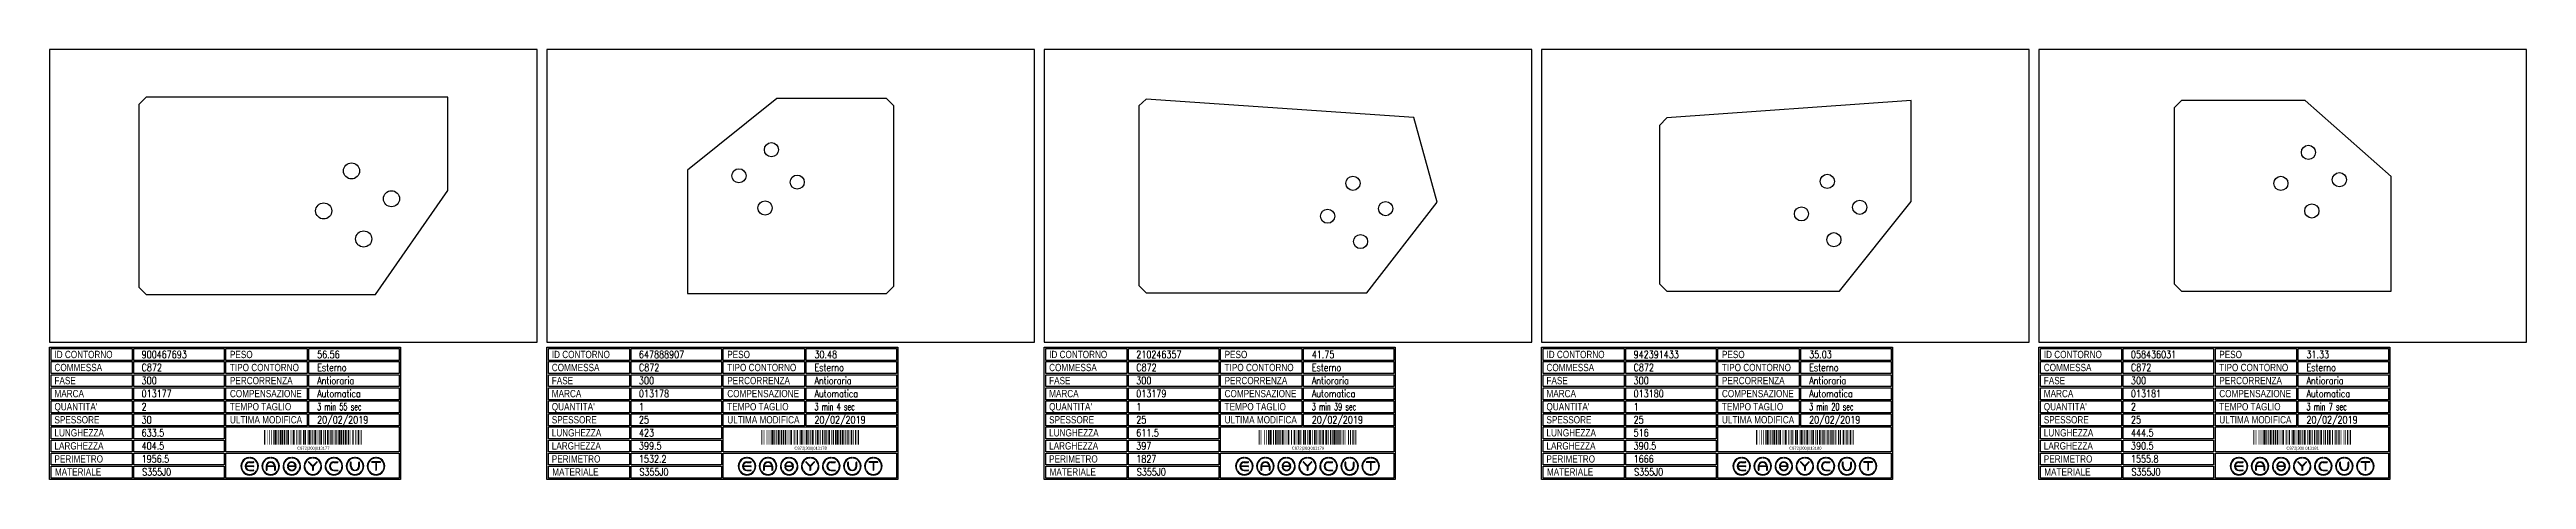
# Model space of a CAD drawing. Header units: millimetres. Extents: x 10000 to 55964, y 10000 to 31380.
# Drawn here: x 10000 to 15080, y 24052 to 24933 of the extents above; entities that cross this region are included whole.
import ezdxf
from ezdxf.enums import TextEntityAlignment as Align

# ---------------------------------------------------------------- set-up
doc = ezdxf.new("R2010")
doc.units = ezdxf.units.MM
doc.styles.add('EasyCutStyle', font='romans.shx', dxfattribs={"width": 0.8})
doc.styles.add('EasyCutStyle1', font='arial.ttf', dxfattribs={"width": 0.8})
doc.styles.get("Standard").update_dxf_attribs({"font": 'arial.ttf'})

# ---------------------------------------------------------------- blocks, each defined once
blk = doc.blocks.new('BlockShape01')
at = {"color": 253}
blk.add_lwpolyline([(0, 0), (720, 0), (720, -271), (0, -271)], close=True, dxfattribs=at)
at = {"color": 2}
for points in [[(3, -2.9), (169.3, -2.9), (169.3, -27.3), (3, -27.3)], [(3, -2.9), (169.3, -2.9), (169.3, -27.3), (3, -27.3)], [(3, -29.6), (169.3, -29.6), (169.3, -54), (3, -54)], [(361.9, -2.9), (528.3, -2.9), (528.3, -27.3), (361.9, -27.3)], [(361.9, -29.6), (528.3, -29.6), (528.3, -54), (361.9, -54)], [(3, -56.4), (169.3, -56.4), (169.3, -80.8), (3, -80.8)], [(3, -83.1), (169.3, -83.1), (169.3, -107.6), (3, -107.6)], [(361.9, -56.4), (528.3, -56.4), (528.3, -80.8), (361.9, -80.8)], [(361.9, -83.1), (528.3, -83.1), (528.3, -107.6), (361.9, -107.6)], [(3, -109.9), (169.3, -109.9), (169.3, -134.3), (3, -134.3)], [(3, -136.7), (169.3, -136.7), (169.3, -161.1), (3, -161.1)], [(361.9, -109.9), (528.3, -109.9), (528.3, -134.3), (361.9, -134.3)], [(361.9, -136.7), (528.3, -136.7), (528.3, -161.1), (361.9, -161.1)], [(3, -163.4), (169.3, -163.4), (169.3, -187.9), (3, -187.9)], [(3, -190.2), (169.3, -190.2), (169.3, -214.6), (3, -214.6)], [(3, -217), (169.3, -217), (169.3, -241.4), (3, -241.4)], [(3, -243.7), (169.3, -243.7), (169.3, -268.1), (3, -268.1)]]:
    blk.add_lwpolyline(points, close=True, dxfattribs=at)
at = {"color": 1}
for points in [[(172.7, -2.9), (358.1, -2.9), (358.1, -27.3), (172.7, -27.3)], [(172.7, -29.6), (358.1, -29.6), (358.1, -54), (172.7, -54)], [(531.6, -2.9), (717, -2.9), (717, -27.3), (531.6, -27.3)], [(531.6, -29.6), (717, -29.6), (717, -54), (531.6, -54)], [(172.7, -56.4), (358.1, -56.4), (358.1, -80.8), (172.7, -80.8)], [(172.7, -83.1), (358.1, -83.1), (358.1, -107.6), (172.7, -107.6)], [(531.6, -56.4), (717, -56.4), (717, -80.8), (531.6, -80.8)], [(531.6, -83.1), (717, -83.1), (717, -107.6), (531.6, -107.6)], [(172.7, -109.9), (358.1, -109.9), (358.1, -134.3), (172.7, -134.3)], [(172.7, -136.7), (358.1, -136.7), (358.1, -161.1), (172.7, -161.1)], [(531.6, -109.9), (717, -109.9), (717, -134.3), (531.6, -134.3)], [(531.6, -136.7), (717, -136.7), (717, -161.1), (531.6, -161.1)], [(172.7, -163.4), (358.1, -163.4), (358.1, -187.9), (172.7, -187.9)], [(172.7, -190.2), (358.1, -190.2), (358.1, -214.6), (172.7, -214.6)], [(361.9, -163.4), (717, -163.4), (717, -214.6), (361.9, -214.6)], [(172.7, -217), (358.1, -217), (358.1, -241.4), (172.7, -241.4)], [(172.7, -243.7), (358.1, -243.7), (358.1, -268.1), (172.7, -268.1)], [(361.9, -217), (717, -217), (717, -268.1), (361.9, -268.1)]]:
    blk.add_lwpolyline(points, close=True, dxfattribs=at)
at = {"color": 161, "style": 'EasyCutStyle1', "width": 0.8}
for s, p in [('COMMESSA', (10.1, -49.1)), ('ID CONTORNO', (10.1, -22.4)), ('TIPO CONTORNO', (370, -49.1)), ('PESO', (370, -22.4)), ('FASE', (10.1, -75.9)), ('MARCA', (10.1, -102.6)), ('COMPENSAZIONE', (370, -102.6)), ('PERCORRENZA', (370, -75.9)), ("QUANTITA'", (10.1, -129.4)), ('SPESSORE', (10.1, -156.2)), ('TEMPO TAGLIO', (370, -129.4)), ('ULTIMA MODIFICA', (370, -156.2)), ('LUNGHEZZA', (10.1, -182.9)), ('LARGHEZZA', (10.1, -209.7)), ('PERIMETRO', (10.1, -236.5)), ('MATERIALE', (11, -263.2))]:
    blk.add_text(s, height=15, dxfattribs=at).set_placement(p)
at = {"style": 'EasyCutStyle'}
for tag, p, width in [('ORDERSHAPE', (188.9, -49.1), 0.8), ('IDSHAPE', (188.9, -22.4), 0.8), ('TYPESHAPE', (548.8, -49.1), 0.8), ('WEIGTHSHAPE', (548.8, -22.4), 0.8), ('PHASESHAPE', (188.9, -75.9), 0.8), ('MKSHAPE', (188.9, -102.6), 0.8), ('JOUSHAPE', (548.8, -75.9), 0.8), ('COMPSHAPE', (548.8, -102.6), 0.8), ('TKSHAPE', (188.9, -156.2), 0.8), ('QTASHAPE', (188.9, -129.4), 0.8), ('TIMECUTSHAPE', (548.8, -129.4), 0.65), ('LASTMODIFYSHAPE', (548.8, -156.2), 0.8), ('LENGTHSHAPE', (188.9, -182.9), 0.8), ('HEIGHTSHAPE', (188.9, -209.7), 0.8), ('PERIMETERSHAPE', (188.9, -236.5), 0.8), ('MATSHAPE', (189.8, -263.2), 0.8)]:
    blk.add_attdef(tag, p, '', height=15, dxfattribs=dict(at, width=width))
blk = doc.blocks.new('Logo')
for color, points in [(140, [(-144.9, -7.2, -1), (-145.9, -7.6, -0.520567), (-131.2, 17.9, -1), (-131.1, 16.9, 0.520567)]), (256, [(-121.7, 0.5), (-137.5, 0.5, -0.394366), (-129.6, 7.9), (-121.7, 7.9, 1), (-121.7, 9), (-129.6, 9, 1), (-129.6, -9), (-121.7, -9, 1), (-121.7, -7.9), (-129.6, -7.9, -0.394366), (-137.5, -0.5), (-121.7, -0.5, 1)]), (140, [(-114.3, -7.2, 1), (-113.3, -7.6, 0.520567), (-128, 17.9, 0.916853), (-128.2, 16.9, 0.043377), (-128.1, 16.9, -0.520567)]), (140, [(-101.7, -7.2, -1), (-102.7, -7.6, -0.520567), (-88, 17.9, -1), (-87.9, 16.9, 0.520567)]), (140, [(-71.1, -7.2, 1), (-70.1, -7.6, 0.520567), (-84.8, 17.9, 1), (-84.9, 16.9, -0.520567)]), (140, [(-58.5, -7.2, -1), (-59.5, -7.6, -0.520567), (-44.8, 17.9, -1), (-44.7, 16.9, 0.520567)]), (256, [(-36.6, -0.5, -0.486114), (-35.5, -1.9, -0.776377), (-50.9, -2, 1), (-51.9, -2.3, 0.776377), (-34.5, -2.1, 0.486114), (-36.6, 0.5), (-49.8, 0.5, -0.486114), (-50.9, 1.9, -0.776377), (-35.5, 2, 1), (-34.5, 2.3, 0.776377), (-51.9, 2.1, 0.486114), (-49.8, -0.5)]), (140, [(-27.9, -7.2, 1), (-26.9, -7.6, 0.520567), (-41.6, 17.9, 1), (-41.7, 16.9, -0.520567)]), (140, [(-15.3, -7.2, -1), (-16.3, -7.6, -0.520567), (-1.6, 17.9, -1), (-1.5, 16.9, 0.520567)]), (256, [(0, 0.8), (-8.1, 8.8, 1), (-8.8, 8.1), (-0.5, -0.2), (-0.5, -7.9, 1), (0.5, -7.9), (0.5, -0.2), (8.8, 8.1, 1), (8.1, 8.8)]), (140, [(15.3, -7.2, 1), (16.3, -7.6, 0.520567), (1.6, 17.9, 1), (1.5, 16.9, -0.520567)]), (140, [(27.9, -7.2, -1), (26.9, -7.6, -0.520567), (41.6, 17.9, -1), (41.7, 16.9, 0.520567)]), (256, [(43.2, -9), (51.1, -9, 1), (51.1, -7.9), (43.2, -7.9, -1), (43.2, 7.9), (51.1, 7.9, 1), (51.1, 9), (43.2, 9, 1)]), (140, [(58.5, -7.2, 1), (59.5, -7.6, 0.520567), (44.8, 17.9, 1), (44.7, 16.9, -0.520567)]), (140, [(71.1, -7.2, -1), (70.1, -7.6, -0.520567), (84.8, 17.9, -1), (84.9, 16.9, 0.520567)]), (256, [(78.5, 0), (78.5, 7.9, 1), (77.4, 7.9), (77.4, 0, 1), (95.4, 0), (95.4, 7.9, 1), (94.3, 7.9), (94.3, 0, -1)]), (140, [(101.7, -7.2, 1), (102.7, -7.6, 0.520567), (88, 17.9, 1), (87.9, 16.9, -0.520567)]), (140, [(114.3, -7.2, -1), (113.3, -7.6, -0.520567), (128, 17.9, -1), (128.1, 16.9, 0.520567)]), (256, [(121.1, 9, 1), (121.1, 7.9), (129.1, 7.9), (129.1, -7.9, 1), (130.1, -7.9), (130.1, 7.9), (138.1, 7.9, 1), (138.1, 9)]), (140, [(144.9, -7.2, 1), (145.9, -7.6, 0.520567), (131.2, 17.9, 1), (131.1, 16.9, -0.520567)]), (140, [(-114.9, -10.3, 1), (-115.7, -9.7, -0.520567), (-143.5, -9.7, 1), (-144.3, -10.3, 0.520567)]), (140, [(-71.7, -10.3, 1), (-72.5, -9.7, -0.520567), (-100.3, -9.7, 1), (-101.1, -10.3, 0.520567)]), (140, [(-28.5, -10.3, 1), (-29.3, -9.7, -0.520567), (-57.1, -9.7, 1), (-57.9, -10.3, 0.520567)]), (140, [(14.7, -10.3, 1), (13.9, -9.7, -0.520567), (-13.9, -9.7, 1), (-14.7, -10.3, 0.520567)]), (140, [(57.9, -10.3, 1), (57.1, -9.7, -0.520567), (29.3, -9.7, 1), (28.5, -10.3, 0.520567)]), (140, [(101.1, -10.3, 1), (100.3, -9.7, -0.520567), (72.5, -9.7, 1), (71.7, -10.3, 0.520567)]), (140, [(144.3, -10.3, 1), (143.5, -9.7, -0.520567), (115.7, -9.7, 1), (114.9, -10.3, 0.520567)])]:
    blk.add_hatch(color=color).paths.add_polyline_path(points)
h = blk.add_hatch(color=256)
h.paths.add_polyline_path([(-78.5, -0.5), (-78.5, -7.9, 1), (-77.4, -7.9), (-77.4, 0, 1), (-95.4, 0), (-95.4, -7.9, 1), (-94.3, -7.9), (-94.3, -0.5)])
h.paths.add_polyline_path([(-94.3, 0.5, -0.933992), (-78.5, 0.5)], flags=16)
for p, q in [((-121.7, 0.5), (-137.5, 0.5)), ((-129.6, 9), (-121.7, 9)), ((-129.6, 7.9), (-121.7, 7.9)), ((-95.4, 0), (-95.4, -7.9)), ((-78.5, 0.5), (-94.3, 0.5)), ((-77.4, 0), (-77.4, -7.9)), ((-36.6, 0.5), (-49.8, 0.5)), ((-0.5, -0.2), (-8.8, 8.1)), ((0, 0.8), (-8.1, 8.8)), ((0, 0.8), (8.1, 8.8)), ((0.5, -0.2), (8.8, 8.1)), ((43.2, 9), (51.1, 9)), ((43.2, 7.9), (51.1, 7.9)), ((77.4, 0), (77.4, 7.9)), ((78.5, 0), (78.5, 7.9)), ((94.3, 0), (94.3, 7.9)), ((95.4, 0), (95.4, 7.9)), ((138.1, 9), (121.1, 9)), ((129.1, 7.9), (121.1, 7.9)), ((129.1, 7.9), (129.1, -7.9)), ((130.1, 7.9), (130.1, -7.9)), ((138.1, 7.9), (130.1, 7.9)), ((-121.7, -0.5), (-137.5, -0.5)), ((-129.6, -7.9), (-121.7, -7.9)), ((-129.6, -9), (-121.7, -9)), ((-94.3, -0.5), (-94.3, -7.9)), ((-78.5, -0.5), (-94.3, -0.5)), ((-78.5, -0.5), (-78.5, -7.9)), ((-36.6, -0.5), (-49.8, -0.5)), ((-0.5, -0.2), (-0.5, -7.9)), ((0.5, -0.2), (0.5, -7.9)), ((43.2, -7.9), (51.1, -7.9)), ((43.2, -9), (51.1, -9))]:
    blk.add_line(p, q)
at = {"color": 140}
for centre, radius, start, end in [((-129.6, 0), 18, 95, 205), ((-129.6, 0), 16.9, 95, 205), ((-131.1, 17.4), 0.54, 275, 95), ((-128.1, 17.4), 0.54, 85, 265), ((-129.6, 0), 16.9, 335, 85), ((-129.6, 0), 18, 335, 85), ((-86.4, 0), 18, 95, 205), ((-86.4, 0), 16.9, 95, 205), ((-87.9, 17.4), 0.54, 275, 95), ((-84.9, 17.4), 0.54, 85, 265), ((-86.4, 0), 16.9, 335, 85), ((-86.4, 0), 18, 335, 85), ((-43.2, 0), 18, 95, 205), ((-43.2, 0), 16.9, 95, 205), ((-44.7, 17.4), 0.54, 275, 95), ((-41.7, 17.4), 0.54, 85, 265), ((-43.2, 0), 16.9, 335, 85), ((-43.2, 0), 18, 335, 85), ((0, 0), 18, 95, 205), ((0, 0), 16.9, 95, 205), ((-1.5, 17.4), 0.54, 275, 95), ((1.5, 17.4), 0.54, 85, 265), ((0, 0), 16.9, 335, 85), ((0, 0), 18, 335, 85), ((43.2, 0), 18, 95, 205), ((43.2, 0), 16.9, 95, 205), ((41.7, 17.4), 0.54, 275, 95), ((44.7, 17.4), 0.54, 85, 265), ((43.2, 0), 16.9, 335, 85), ((43.2, 0), 18, 335, 85), ((86.4, 0), 18, 95, 205), ((86.4, 0), 16.9, 95, 205), ((84.9, 17.4), 0.54, 275, 95), ((87.9, 17.4), 0.54, 85, 265), ((86.4, 0), 16.9, 335, 85), ((86.4, 0), 18, 335, 85), ((129.6, 0), 18, 95, 205), ((129.6, 0), 16.9, 95, 205), ((128.1, 17.4), 0.54, 275, 95), ((131.1, 17.4), 0.54, 85, 265), ((129.6, 0), 16.9, 335, 85), ((129.6, 0), 18, 335, 85), ((-145.4, -7.4), 0.54, 205, 25), ((-143.9, -10), 0.54, 35, 215), ((-129.6, 0), 18, 215, 325), ((-129.6, 0), 16.9, 215, 325), ((-115.3, -10), 0.54, 325, 145), ((-113.8, -7.4), 0.54, 155, 335), ((-102.2, -7.4), 0.54, 205, 25), ((-100.7, -10), 0.54, 35, 215), ((-86.4, 0), 18, 215, 325), ((-86.4, 0), 16.9, 215, 325), ((-72.1, -10), 0.54, 325, 145), ((-70.6, -7.4), 0.54, 155, 335), ((-59, -7.4), 0.54, 205, 25), ((-57.5, -10), 0.54, 35, 215), ((-43.2, 0), 18, 215, 325), ((-43.2, 0), 16.9, 215, 325), ((-28.9, -10), 0.54, 325, 145), ((-27.4, -7.4), 0.54, 155, 335), ((-15.8, -7.4), 0.54, 205, 25), ((-14.3, -10), 0.54, 35, 215), ((0, 0), 18, 215, 325), ((0, 0), 16.9, 215, 325), ((14.3, -10), 0.54, 325, 145), ((15.8, -7.4), 0.54, 155, 335), ((27.4, -7.4), 0.54, 205, 25), ((28.9, -10), 0.54, 35, 215), ((43.2, 0), 18, 215, 325), ((43.2, 0), 16.9, 215, 325), ((57.5, -10), 0.54, 325, 145), ((59, -7.4), 0.54, 155, 335), ((70.6, -7.4), 0.54, 205, 25), ((72.1, -10), 0.54, 35, 215), ((86.4, 0), 18, 215, 325), ((86.4, 0), 16.9, 215, 325), ((100.7, -10), 0.54, 325, 145), ((102.2, -7.4), 0.54, 155, 335), ((113.8, -7.4), 0.54, 205, 25), ((115.3, -10), 0.54, 35, 215), ((129.6, 0), 18, 215, 325), ((129.6, 0), 16.9, 215, 325), ((143.9, -10), 0.54, 325, 145), ((145.4, -7.4), 0.54, 155, 335)]:
    blk.add_arc(centre, radius, start, end, dxfattribs=at)
for centre, radius, start, end in [((-129.6, 0), 9, 90, 270), ((-129.6, 0), 7.92, 90, 176.0904), ((-121.7, 8.5), 0.54, 270, 90), ((-121.7, 0), 0.54, 270, 90), ((-86.4, 0), 9, 0, 180), ((-86.4, 0), 7.92, 3.9096, 176.0904), ((-49.8, 1.6), 2.16, 166.2998, 270), ((-43.2, 0), 9, 15, 166.2998), ((-43.2, 0), 7.92, 15, 166.2998), ((-49.8, 1.6), 1.08, 166.2998, 270), ((-36.6, -1.6), 2.16, 346.2998, 90), ((-35, 2.2), 0.54, 195, 15), ((-8.5, 8.5), 0.54, 45, 225), ((8.5, 8.5), 0.54, 315, 135), ((43.2, 0), 9, 90, 270), ((43.2, 0), 7.92, 90, 270), ((51.1, 8.5), 0.54, 270, 90), ((77.9, 7.9), 0.54, 0, 180), ((86.4, 0), 9, 180, 0), ((86.4, 0), 7.92, 180, 0), ((94.9, 7.9), 0.54, 0, 180), ((121.1, 8.5), 0.54, 90, 270), ((138.1, 8.5), 0.54, 270, 90), ((-129.6, 0), 7.92, 183.9096, 270), ((-121.7, -8.5), 0.54, 270, 90), ((-94.9, -7.9), 0.54, 180, 0), ((-77.9, -7.9), 0.54, 180, 0), ((-51.4, -2.2), 0.54, 15, 195), ((-43.2, 0), 9, 195, 346.2998), ((-43.2, 0), 7.92, 195, 346.2998), ((-36.6, -1.6), 1.08, 346.2998, 90), ((0, -7.9), 0.54, 180, 0), ((51.1, -8.5), 0.54, 270, 90), ((129.6, -7.9), 0.54, 180, 0)]:
    blk.add_arc(centre, radius, start, end)
blk = doc.blocks.new('900467693_128', base_point=(356.75, -317.75))
at = {"linetype": 'Continuous'}
for points, const_width in [([(357.75, -317.75), (357.75, -287.75)], 2), ([(360.25, -317.75), (360.25, -287.75)], 1), ([(363.25, -317.75), (363.25, -287.75)], 1), ([(368.25, -317.75), (368.25, -287.75)], 1), ([(372.25, -317.75), (372.25, -287.75)], 1), ([(376.75, -317.75), (376.75, -287.75)], 2), ([(380.25, -317.75), (380.25, -287.75)], 3), ([(383.25, -317.75), (383.25, -287.75)], 1), ([(386.75, -317.75), (386.75, -287.75)], 2), ([(391.25, -317.75), (391.25, -287.75)], 3), ([(394.75, -317.75), (394.75, -287.75)], 2), ([(398.25, -317.75), (398.25, -287.75)], 3), ([(401.75, -317.75), (401.75, -287.75)], 2), ([(406.25, -317.75), (406.25, -287.75)], 3), ([(410.25, -317.75), (410.25, -287.75)], 1), ([(412.25, -317.75), (412.25, -287.75)], 1), ([(414.25, -317.75), (414.25, -287.75)], 1), ([(417.75, -317.75), (417.75, -287.75)], 4), ([(423.75, -317.75), (423.75, -287.75)], 2), ([(427.25, -317.75), (427.25, -287.75)], 1), ([(430.25, -317.75), (430.25, -287.75)], 3), ([(434.25, -317.75), (434.25, -287.75)], 1), ([(438.25, -317.75), (438.25, -287.75)], 3), ([(441.75, -317.75), (441.75, -287.75)], 2), ([(445.25, -317.75), (445.25, -287.75)], 1), ([(449.25, -317.75), (449.25, -287.75)], 3), ([(452.75, -317.75), (452.75, -287.75)], 2), ([(456.25, -317.75), (456.25, -287.75)], 1), ([(458.25, -317.75), (458.25, -287.75)], 1), ([(461.75, -317.75), (461.75, -287.75)], 4), ([(467.25, -317.75), (467.25, -287.75)], 1), ([(471.25, -317.75), (471.25, -287.75)], 3), ([(474.75, -317.75), (474.75, -287.75)], 2), ([(478.25, -317.75), (478.25, -287.75)], 1), ([(482.25, -317.75), (482.25, -287.75)], 3), ([(486.75, -317.75), (486.75, -287.75)], 2), ([(489.75, -317.75), (489.75, -287.75)], 2), ([(493.25, -317.75), (493.25, -287.75)], 1), ([(496.25, -317.75), (496.25, -287.75)], 3), ([(500.25, -317.75), (500.25, -287.75)], 1), ([(504.25, -317.75), (504.25, -287.75)], 3), ([(508.75, -317.75), (508.75, -287.75)], 2), ([(512.25, -317.75), (512.25, -287.75)], 3), ([(515.75, -317.75), (515.75, -287.75)], 2), ([(519.25, -317.75), (519.25, -287.75)], 3), ([(523.25, -317.75), (523.25, -287.75)], 3), ([(526.75, -317.75), (526.75, -287.75)], 2), ([(530.25, -317.75), (530.25, -287.75)], 3), ([(533.25, -317.75), (533.25, -287.75)], 1), ([(537.25, -317.75), (537.25, -287.75)], 1), ([(539.75, -317.75), (539.75, -287.75)], 2), ([(544.75, -317.75), (544.75, -287.75)], 2), ([(550.25, -317.75), (550.25, -287.75)], 3), ([(553.25, -317.75), (553.25, -287.75)], 1), ([(555.75, -317.75), (555.75, -287.75)], 2)]:
    blk.add_lwpolyline(points, dxfattribs=dict(at, const_width=const_width))
blk.add_text('C872|300|013177', height=6).set_placement((457.75, -328.25), align=Align.CENTER)
blk = doc.blocks.new('647888907_128', base_point=(251.5, -320.25))
at = {"linetype": 'Continuous'}
for points, const_width in [([(252.5, -320.25), (252.5, -290.25)], 2), ([(255, -320.25), (255, -290.25)], 1), ([(258, -320.25), (258, -290.25)], 1), ([(263, -320.25), (263, -290.25)], 1), ([(267, -320.25), (267, -290.25)], 1), ([(271.5, -320.25), (271.5, -290.25)], 2), ([(275, -320.25), (275, -290.25)], 3), ([(278, -320.25), (278, -290.25)], 1), ([(281.5, -320.25), (281.5, -290.25)], 2), ([(286, -320.25), (286, -290.25)], 3), ([(289.5, -320.25), (289.5, -290.25)], 2), ([(293, -320.25), (293, -290.25)], 3), ([(296.5, -320.25), (296.5, -290.25)], 2), ([(301, -320.25), (301, -290.25)], 3), ([(305, -320.25), (305, -290.25)], 1), ([(307, -320.25), (307, -290.25)], 1), ([(309, -320.25), (309, -290.25)], 1), ([(312.5, -320.25), (312.5, -290.25)], 4), ([(318.5, -320.25), (318.5, -290.25)], 2), ([(322, -320.25), (322, -290.25)], 1), ([(325, -320.25), (325, -290.25)], 3), ([(329, -320.25), (329, -290.25)], 1), ([(333, -320.25), (333, -290.25)], 3), ([(336.5, -320.25), (336.5, -290.25)], 2), ([(340, -320.25), (340, -290.25)], 1), ([(344, -320.25), (344, -290.25)], 3), ([(347.5, -320.25), (347.5, -290.25)], 2), ([(351, -320.25), (351, -290.25)], 1), ([(353, -320.25), (353, -290.25)], 1), ([(356.5, -320.25), (356.5, -290.25)], 4), ([(362, -320.25), (362, -290.25)], 1), ([(366, -320.25), (366, -290.25)], 3), ([(369.5, -320.25), (369.5, -290.25)], 2), ([(373, -320.25), (373, -290.25)], 1), ([(377, -320.25), (377, -290.25)], 3), ([(381.5, -320.25), (381.5, -290.25)], 2), ([(384.5, -320.25), (384.5, -290.25)], 2), ([(388, -320.25), (388, -290.25)], 1), ([(391, -320.25), (391, -290.25)], 3), ([(395, -320.25), (395, -290.25)], 1), ([(399, -320.25), (399, -290.25)], 3), ([(403.5, -320.25), (403.5, -290.25)], 2), ([(407, -320.25), (407, -290.25)], 3), ([(410.5, -320.25), (410.5, -290.25)], 2), ([(414, -320.25), (414, -290.25)], 3), ([(418, -320.25), (418, -290.25)], 3), ([(421, -320.25), (421, -290.25)], 1), ([(424.5, -320.25), (424.5, -290.25)], 2), ([(428.5, -320.25), (428.5, -290.25)], 2), ([(431, -320.25), (431, -290.25)], 1), ([(436, -320.25), (436, -290.25)], 3), ([(439.5, -320.25), (439.5, -290.25)], 2), ([(445, -320.25), (445, -290.25)], 3), ([(448, -320.25), (448, -290.25)], 1), ([(450.5, -320.25), (450.5, -290.25)], 2)]:
    blk.add_lwpolyline(points, dxfattribs=dict(at, const_width=const_width))
blk.add_text('C872|300|013178', height=6).set_placement((352.5, -330.75), align=Align.CENTER)
blk = doc.blocks.new('210246357_128', base_point=(345.75, -321.5))
at = {"linetype": 'Continuous'}
for points, const_width in [([(346.75, -321.5), (346.75, -291.5)], 2), ([(349.25, -321.5), (349.25, -291.5)], 1), ([(352.25, -321.5), (352.25, -291.5)], 1), ([(357.25, -321.5), (357.25, -291.5)], 1), ([(361.25, -321.5), (361.25, -291.5)], 1), ([(365.75, -321.5), (365.75, -291.5)], 2), ([(369.25, -321.5), (369.25, -291.5)], 3), ([(372.25, -321.5), (372.25, -291.5)], 1), ([(375.75, -321.5), (375.75, -291.5)], 2), ([(380.25, -321.5), (380.25, -291.5)], 3), ([(383.75, -321.5), (383.75, -291.5)], 2), ([(387.25, -321.5), (387.25, -291.5)], 3), ([(390.75, -321.5), (390.75, -291.5)], 2), ([(395.25, -321.5), (395.25, -291.5)], 3), ([(399.25, -321.5), (399.25, -291.5)], 1), ([(401.25, -321.5), (401.25, -291.5)], 1), ([(403.25, -321.5), (403.25, -291.5)], 1), ([(406.75, -321.5), (406.75, -291.5)], 4), ([(412.75, -321.5), (412.75, -291.5)], 2), ([(416.25, -321.5), (416.25, -291.5)], 1), ([(419.25, -321.5), (419.25, -291.5)], 3), ([(423.25, -321.5), (423.25, -291.5)], 1), ([(427.25, -321.5), (427.25, -291.5)], 3), ([(430.75, -321.5), (430.75, -291.5)], 2), ([(434.25, -321.5), (434.25, -291.5)], 1), ([(438.25, -321.5), (438.25, -291.5)], 3), ([(441.75, -321.5), (441.75, -291.5)], 2), ([(445.25, -321.5), (445.25, -291.5)], 1), ([(447.25, -321.5), (447.25, -291.5)], 1), ([(450.75, -321.5), (450.75, -291.5)], 4), ([(456.25, -321.5), (456.25, -291.5)], 1), ([(460.25, -321.5), (460.25, -291.5)], 3), ([(463.75, -321.5), (463.75, -291.5)], 2), ([(467.25, -321.5), (467.25, -291.5)], 1), ([(471.25, -321.5), (471.25, -291.5)], 3), ([(475.75, -321.5), (475.75, -291.5)], 2), ([(478.75, -321.5), (478.75, -291.5)], 2), ([(482.25, -321.5), (482.25, -291.5)], 1), ([(485.25, -321.5), (485.25, -291.5)], 3), ([(489.25, -321.5), (489.25, -291.5)], 1), ([(493.25, -321.5), (493.25, -291.5)], 3), ([(497.75, -321.5), (497.75, -291.5)], 2), ([(501.25, -321.5), (501.25, -291.5)], 3), ([(504.75, -321.5), (504.75, -291.5)], 2), ([(508.25, -321.5), (508.25, -291.5)], 3), ([(512.25, -321.5), (512.25, -291.5)], 3), ([(516.25, -321.5), (516.25, -291.5)], 1), ([(518.75, -321.5), (518.75, -291.5)], 2), ([(522.25, -321.5), (522.25, -291.5)], 1), ([(524.25, -321.5), (524.25, -291.5)], 1), ([(529.75, -321.5), (529.75, -291.5)], 2), ([(533.75, -321.5), (533.75, -291.5)], 2), ([(539.25, -321.5), (539.25, -291.5)], 3), ([(542.25, -321.5), (542.25, -291.5)], 1), ([(544.75, -321.5), (544.75, -291.5)], 2)]:
    blk.add_lwpolyline(points, dxfattribs=dict(at, const_width=const_width))
blk.add_text('C872|300|013179', height=6).set_placement((446.75, -332), align=Align.CENTER)
blk = doc.blocks.new('942391433_128', base_point=(298, -324.75))
at = {"linetype": 'Continuous'}
for points, const_width in [([(299, -324.75), (299, -294.75)], 2), ([(301.5, -324.75), (301.5, -294.75)], 1), ([(304.5, -324.75), (304.5, -294.75)], 1), ([(309.5, -324.75), (309.5, -294.75)], 1), ([(313.5, -324.75), (313.5, -294.75)], 1), ([(318, -324.75), (318, -294.75)], 2), ([(321.5, -324.75), (321.5, -294.75)], 3), ([(324.5, -324.75), (324.5, -294.75)], 1), ([(328, -324.75), (328, -294.75)], 2), ([(332.5, -324.75), (332.5, -294.75)], 3), ([(336, -324.75), (336, -294.75)], 2), ([(339.5, -324.75), (339.5, -294.75)], 3), ([(343, -324.75), (343, -294.75)], 2), ([(347.5, -324.75), (347.5, -294.75)], 3), ([(351.5, -324.75), (351.5, -294.75)], 1), ([(353.5, -324.75), (353.5, -294.75)], 1), ([(355.5, -324.75), (355.5, -294.75)], 1), ([(359, -324.75), (359, -294.75)], 4), ([(365, -324.75), (365, -294.75)], 2), ([(368.5, -324.75), (368.5, -294.75)], 1), ([(371.5, -324.75), (371.5, -294.75)], 3), ([(375.5, -324.75), (375.5, -294.75)], 1), ([(379.5, -324.75), (379.5, -294.75)], 3), ([(383, -324.75), (383, -294.75)], 2), ([(386.5, -324.75), (386.5, -294.75)], 1), ([(390.5, -324.75), (390.5, -294.75)], 3), ([(394, -324.75), (394, -294.75)], 2), ([(397.5, -324.75), (397.5, -294.75)], 1), ([(399.5, -324.75), (399.5, -294.75)], 1), ([(403, -324.75), (403, -294.75)], 4), ([(408.5, -324.75), (408.5, -294.75)], 1), ([(412.5, -324.75), (412.5, -294.75)], 3), ([(416, -324.75), (416, -294.75)], 2), ([(419.5, -324.75), (419.5, -294.75)], 1), ([(423.5, -324.75), (423.5, -294.75)], 3), ([(428, -324.75), (428, -294.75)], 2), ([(431, -324.75), (431, -294.75)], 2), ([(434.5, -324.75), (434.5, -294.75)], 1), ([(437.5, -324.75), (437.5, -294.75)], 3), ([(441.5, -324.75), (441.5, -294.75)], 1), ([(445.5, -324.75), (445.5, -294.75)], 3), ([(450, -324.75), (450, -294.75)], 2), ([(453.5, -324.75), (453.5, -294.75)], 3), ([(456.5, -324.75), (456.5, -294.75)], 1), ([(460, -324.75), (460, -294.75)], 2), ([(463.5, -324.75), (463.5, -294.75)], 1), ([(467.5, -324.75), (467.5, -294.75)], 3), ([(471, -324.75), (471, -294.75)], 2), ([(474.5, -324.75), (474.5, -294.75)], 1), ([(477.5, -324.75), (477.5, -294.75)], 3), ([(483, -324.75), (483, -294.75)], 2), ([(486, -324.75), (486, -294.75)], 2), ([(491.5, -324.75), (491.5, -294.75)], 3), ([(494.5, -324.75), (494.5, -294.75)], 1), ([(497, -324.75), (497, -294.75)], 2)]:
    blk.add_lwpolyline(points, dxfattribs=dict(at, const_width=const_width))
blk.add_text('C872|300|013180', height=6).set_placement((399, -335.25), align=Align.CENTER)
blk = doc.blocks.new('058436031_128', base_point=(262.25, -324.75))
at = {"linetype": 'Continuous'}
for points, const_width in [([(263.25, -324.75), (263.25, -294.75)], 2), ([(265.75, -324.75), (265.75, -294.75)], 1), ([(268.75, -324.75), (268.75, -294.75)], 1), ([(273.75, -324.75), (273.75, -294.75)], 1), ([(277.75, -324.75), (277.75, -294.75)], 1), ([(282.25, -324.75), (282.25, -294.75)], 2), ([(285.75, -324.75), (285.75, -294.75)], 3), ([(288.75, -324.75), (288.75, -294.75)], 1), ([(292.25, -324.75), (292.25, -294.75)], 2), ([(296.75, -324.75), (296.75, -294.75)], 3), ([(300.25, -324.75), (300.25, -294.75)], 2), ([(303.75, -324.75), (303.75, -294.75)], 3), ([(307.25, -324.75), (307.25, -294.75)], 2), ([(311.75, -324.75), (311.75, -294.75)], 3), ([(315.75, -324.75), (315.75, -294.75)], 1), ([(317.75, -324.75), (317.75, -294.75)], 1), ([(319.75, -324.75), (319.75, -294.75)], 1), ([(323.25, -324.75), (323.25, -294.75)], 4), ([(329.25, -324.75), (329.25, -294.75)], 2), ([(332.75, -324.75), (332.75, -294.75)], 1), ([(335.75, -324.75), (335.75, -294.75)], 3), ([(339.75, -324.75), (339.75, -294.75)], 1), ([(343.75, -324.75), (343.75, -294.75)], 3), ([(347.25, -324.75), (347.25, -294.75)], 2), ([(350.75, -324.75), (350.75, -294.75)], 1), ([(354.75, -324.75), (354.75, -294.75)], 3), ([(358.25, -324.75), (358.25, -294.75)], 2), ([(361.75, -324.75), (361.75, -294.75)], 1), ([(363.75, -324.75), (363.75, -294.75)], 1), ([(367.25, -324.75), (367.25, -294.75)], 4), ([(372.75, -324.75), (372.75, -294.75)], 1), ([(376.75, -324.75), (376.75, -294.75)], 3), ([(380.25, -324.75), (380.25, -294.75)], 2), ([(383.75, -324.75), (383.75, -294.75)], 1), ([(387.75, -324.75), (387.75, -294.75)], 3), ([(392.25, -324.75), (392.25, -294.75)], 2), ([(395.25, -324.75), (395.25, -294.75)], 2), ([(398.75, -324.75), (398.75, -294.75)], 1), ([(401.75, -324.75), (401.75, -294.75)], 3), ([(405.75, -324.75), (405.75, -294.75)], 1), ([(409.75, -324.75), (409.75, -294.75)], 3), ([(414.25, -324.75), (414.25, -294.75)], 2), ([(417.75, -324.75), (417.75, -294.75)], 3), ([(420.75, -324.75), (420.75, -294.75)], 1), ([(424.25, -324.75), (424.25, -294.75)], 2), ([(427.75, -324.75), (427.75, -294.75)], 1), ([(431.75, -324.75), (431.75, -294.75)], 3), ([(436.25, -324.75), (436.25, -294.75)], 2), ([(439.25, -324.75), (439.25, -294.75)], 2), ([(442.75, -324.75), (442.75, -294.75)], 1), ([(447.75, -324.75), (447.75, -294.75)], 1), ([(450.25, -324.75), (450.25, -294.75)], 2), ([(455.75, -324.75), (455.75, -294.75)], 3), ([(458.75, -324.75), (458.75, -294.75)], 1), ([(461.25, -324.75), (461.25, -294.75)], 2)]:
    blk.add_lwpolyline(points, dxfattribs=dict(at, const_width=const_width))
blk.add_text('C872|300|013181', height=6).set_placement((363.25, -335.25), align=Align.CENTER)

msp = doc.modelspace()

# ---------------------------------------------------------------- linework, layer by layer
for p, q in [((11000, 24933), (10000, 24933)), ((10000, 24933), (10000, 24333)), ((11000, 24333), (11000, 24933)), ((12020, 24933), (11020, 24933)), ((11020, 24933), (11020, 24333)), ((12020, 24333), (12020, 24933)), ((13040, 24933), (12040, 24933)), ((12040, 24933), (12040, 24333)), ((13040, 24333), (13040, 24933)), ((14060, 24933), (13060, 24933)), ((13060, 24933), (13060, 24333)), ((14060, 24333), (14060, 24933)), ((15080, 24933), (14080, 24933)), ((14080, 24933), (14080, 24333)), ((15080, 24333), (15080, 24933)), ((10000, 24333), (11000, 24333)), ((11020, 24333), (12020, 24333)), ((12040, 24333), (13040, 24333)), ((13060, 24333), (14060, 24333)), ((14080, 24333), (15080, 24333))]:
    msp.add_line(p, q)
at = {"color": 2}
for points in [[(10198.3, 24430.8), (10668.3, 24430.8), (10816.8, 24644.3), (10816.8, 24835.3), (10198.3, 24835.3), (10183.3, 24820.3), (10183.3, 24445.8)], [(11308.5, 24433.3), (11716.5, 24433.3), (11731.5, 24448.3), (11731.5, 24817.8), (11716.5, 24832.8), (11491.5, 24832.8), (11308.5, 24685.8)], [(12249.3, 24434.5), (12701.8, 24434.5), (12845.8, 24620.5), (12797.8, 24793.5), (12249.3, 24831.5), (12234.3, 24818), (12234.3, 24449.5)], [(13317, 24437.8), (13671, 24437.8), (13818, 24621.3), (13818, 24828.3), (13317, 24793.3), (13302, 24777.3), (13302, 24452.8)], [(14372.8, 24437.8), (14802.3, 24437.8), (14802.3, 24672.8), (14626.3, 24828.3), (14372.8, 24828.3), (14357.8, 24813.3), (14357.8, 24452.8)]]:
    msp.add_lwpolyline(points, close=True, dxfattribs=at)
at = {"color": 4}
for centre, radius in [((11480.5, 24727.8), 14.5), ((10619.3, 24684.3), 16.5), ((14632.8, 24722.3), 14.5), ((10701.3, 24627.3), 16.5), ((11414, 24674.3), 14.5), ((11533.5, 24661.3), 14.5), ((12673.3, 24659), 14.5), ((13646, 24662.8), 14.5), ((14576.3, 24658.8), 14.5), ((14696.3, 24666.3), 14.5), ((10562.3, 24602.3), 16.5), ((11467.5, 24608.3), 14.5), ((12621.3, 24591.5), 14.5), ((12740.3, 24607), 14.5), ((13593, 24596.3), 14.5), ((13712.5, 24609.8), 14.5), ((14639.8, 24602.3), 14.5), ((10644.3, 24544.8), 16.5), ((12688.8, 24539.5), 14.5), ((13659.5, 24543.3), 14.5)]:
    msp.add_circle(centre, radius, dxfattribs=at)

# ---------------------------------------------------------------- block references
for p, values in [((10000, 24323), {'IDSHAPE': '900467693', 'ORDERSHAPE': 'C872', 'PHASESHAPE': '300', 'MKSHAPE': '013177', 'TKSHAPE': '30', 'LENGTHSHAPE': '633.5', 'HEIGHTSHAPE': '404.5', 'MATSHAPE': 'S355J0', 'LASTMODIFYSHAPE': '20/02/2019', 'PERIMETERSHAPE': '1956.5', 'WEIGTHSHAPE': '56.56', 'TYPESHAPE': 'Esterno', 'JOUSHAPE': 'Antioraria', 'COMPSHAPE': 'Automatica', 'TIMECUTSHAPE': '3 min 55 sec', 'QTASHAPE': '2'}), ((11020, 24323), {'IDSHAPE': '647888907', 'ORDERSHAPE': 'C872', 'PHASESHAPE': '300', 'MKSHAPE': '013178', 'TKSHAPE': '25', 'LENGTHSHAPE': '423', 'HEIGHTSHAPE': '399.5', 'MATSHAPE': 'S355J0', 'LASTMODIFYSHAPE': '20/02/2019', 'PERIMETERSHAPE': '1532.2', 'WEIGTHSHAPE': '30.48', 'TYPESHAPE': 'Esterno', 'JOUSHAPE': 'Antioraria', 'COMPSHAPE': 'Automatica', 'TIMECUTSHAPE': '3 min 4 sec', 'QTASHAPE': '1'}), ((12040, 24323), {'IDSHAPE': '210246357', 'ORDERSHAPE': 'C872', 'PHASESHAPE': '300', 'MKSHAPE': '013179', 'TKSHAPE': '25', 'LENGTHSHAPE': '611.5', 'HEIGHTSHAPE': '397', 'MATSHAPE': 'S355J0', 'LASTMODIFYSHAPE': '20/02/2019', 'PERIMETERSHAPE': '1827', 'WEIGTHSHAPE': '41.75', 'TYPESHAPE': 'Esterno', 'JOUSHAPE': 'Antioraria', 'COMPSHAPE': 'Automatica', 'TIMECUTSHAPE': '3 min 39 sec', 'QTASHAPE': '1'}), ((13060, 24323), {'IDSHAPE': '942391433', 'ORDERSHAPE': 'C872', 'PHASESHAPE': '300', 'MKSHAPE': '013180', 'TKSHAPE': '25', 'LENGTHSHAPE': '516', 'HEIGHTSHAPE': '390.5', 'MATSHAPE': 'S355J0', 'LASTMODIFYSHAPE': '20/02/2019', 'PERIMETERSHAPE': '1666', 'WEIGTHSHAPE': '35.03', 'TYPESHAPE': 'Esterno', 'JOUSHAPE': 'Antioraria', 'COMPSHAPE': 'Automatica', 'TIMECUTSHAPE': '3 min 20 sec', 'QTASHAPE': '1'}), ((14080, 24323), {'IDSHAPE': '058436031', 'ORDERSHAPE': 'C872', 'PHASESHAPE': '300', 'MKSHAPE': '013181', 'TKSHAPE': '25', 'LENGTHSHAPE': '444.5', 'HEIGHTSHAPE': '390.5', 'MATSHAPE': 'S355J0', 'LASTMODIFYSHAPE': '20/02/2019', 'PERIMETERSHAPE': '1555.8', 'WEIGTHSHAPE': '31.33', 'TYPESHAPE': 'Esterno', 'JOUSHAPE': 'Antioraria', 'COMPSHAPE': 'Automatica', 'TIMECUTSHAPE': '3 min 7 sec', 'QTASHAPE': '2'})]:
    msp.add_blockref('BlockShape01', p).add_auto_attribs(values)
for name, p in [('900467693_128', (10440, 24123.5)), ('647888907_128', (11460, 24123.5)), ('210246357_128', (12480, 24123.5)), ('942391433_128', (13500, 24123.5)), ('058436031_128', (14520, 24123.5)), ('Logo', (10540, 24079)), ('Logo', (11560, 24079)), ('Logo', (12580, 24079)), ('Logo', (13600, 24079)), ('Logo', (14620, 24079))]:
    msp.add_blockref(name, p)

doc.saveas('drawing.dxf')
